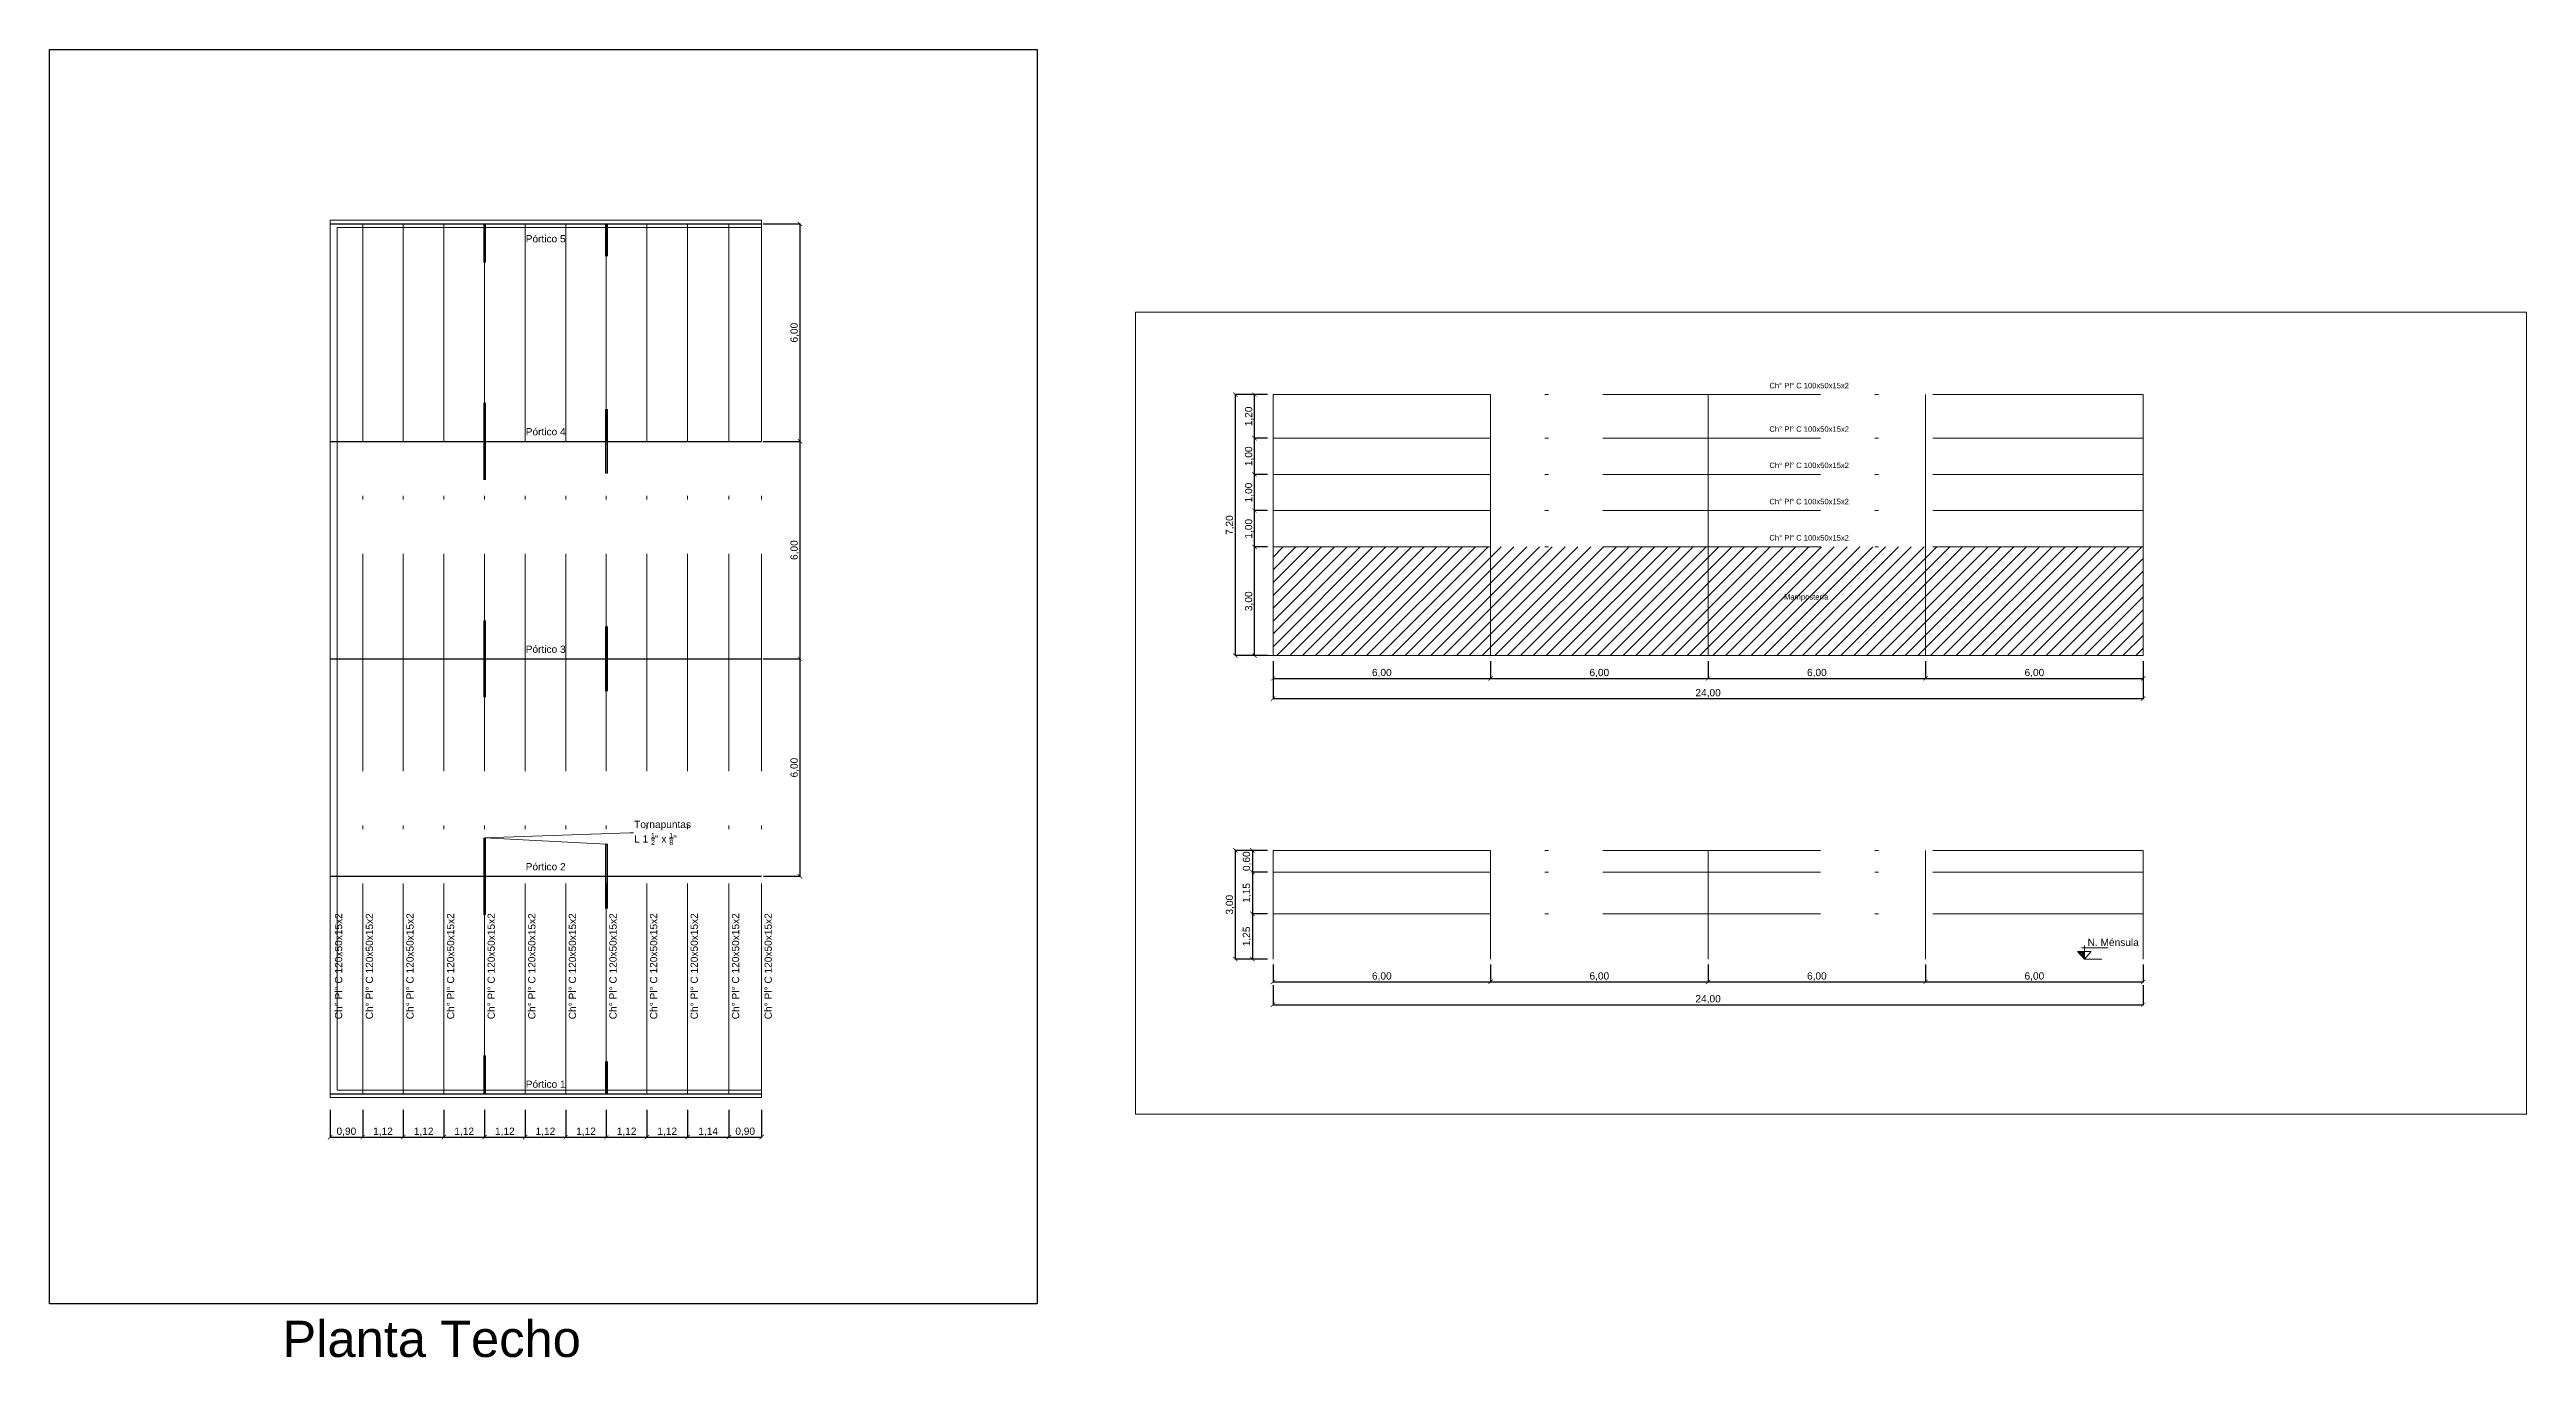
# Model space of a CAD drawing. Header units: millimetres. Extents: x 265 to 899, y -203 to 32.
# Drawn here: x 657.6 to 725.9, y -108.9 to -72.8 of the extents above; entities that cross this region are included whole.
import ezdxf
from ezdxf import colors
from ezdxf.entities.mleader import LeaderData, LeaderLine
from ezdxf.math import Vec2, Vec3

# ---------------------------------------------------------------- set-up
doc = ezdxf.new("R2010")
doc.units = ezdxf.units.MM
doc.header["$LTSCALE"] = 0.1
doc.header["$MEASUREMENT"] = 0
doc.header["$PDMODE"] = 3
doc.header["$PDSIZE"] = 0.1
doc.linetypes.add('ACAD_ISO10W100', pattern=[18, 12, -3, 0, -3])
doc.linetypes.add('CONTINUA', pattern=[200, 100, 100])
doc.layers.get('DEFPOINTS').update_dxf_attribs({"color": 1})
for name, color, linetype, lineweight in [('00_ARQ_VISTA ATRAS', 5, 'CONTINUA', 20), ('00_EST_CERCHA', 5, 'ACAD_ISO10W100', 30), ('00_EST_Correa', 3, 'ACAD_ISO10W100', 20), ('00_EST_Cotas', 6, 'Continuous', 9), ('00_EST_MAMPOSTERIA', 7, 'Continuous', 20), ('00_EST_Piso', 7, 'Continuous', 20), ('00_EST_TEXTO', 6, 'Continuous', 9)]:
    doc.layers.add(name, color=color, linetype=linetype, lineweight=lineweight)
doc.layers.add('00_EST_NoImprimir', color=1, linetype='Continuous', plot=False)
doc.layers.add('00_EST_TORNAPUNTAS', color=7, linetype='Continuous', lineweight=30, true_color=0xf70828)
doc.styles.add('1 en 100', font='romans.shx', dxfattribs={"height": 0.17})
doc.styles.add('ARIAL', font='arial.ttf', dxfattribs={"height": 0.15})
doc.styles.add('Arial1_50', font='arial.ttf', dxfattribs={"height": 0.05})
doc.styles.add('Arial20', font='arial.ttf', dxfattribs={"height": 0.2})
doc.dimstyles.new('Cota 1-100-Andres', dxfattribs={"dimtxt": 0.2, "dimasz": 0.12, "dimexe": 0.012, "dimexo": 0.15, "dimgap": 0.025, "dimtad": 1, "dimzin": 0, "dimtxsty": 'Arial20', "dimblk1": 'ARCHTICK', "dimblk2": 'ARCHTICK', "dimsah": 1, "dimcen": 0.09, "dimclrd": 256, "dimclre": 256, "dimclrt": 256, "dimazin": 0, "dimtfac": 1, "dimtofl": 0, "dimtmove": 0, "dimatfit": 3, "dimldrblk": 'ARCHTICK', "dimfxl": 1, "dimtolj": 1, "dimtzin": 0, "dimarcsym": 0})

msp = doc.modelspace()

# ---------------------------------------------------------------- texts
at = {"layer": '00_EST_Cotas', "insert": (713.84, -97.329), "char_height": 0.2, "attachment_point": 1, "style": '1 en 100'}
msp.add_mtext_dynamic_manual_height_columns('{\\fArial|b0|i0|c0|p34;N. Ménsula}', width=1.64959, gutter_width=0.85, heights=[0], dxfattribs=at)
at = {"layer": '00_EST_TEXTO', "attachment_point": 1}
for s, width, gutter_width, insert, char_height, style in [('Pórtico 5', 4.79928, 0.75, (670.759, -77.918), 0.2, 'ARIAL'), ('Ch° Pl° C 100x50x15x2', 4.79928, 0.75, (705.064, -81.993), 0.15, 'ARIAL'), ('Pórtico 4', 4.79928, 0.75, (670.759, -83.242), 0.2, 'ARIAL'), ('Ch° Pl° C 100x50x15x2', 4.79928, 0.75, (705.064, -83.193), 0.15, 'ARIAL'), ('Ch° Pl° C 100x50x15x2', 4.79928, 0.75, (705.064, -84.193), 0.15, 'ARIAL'), ('Ch° Pl° C 100x50x15x2', 4.79928, 0.75, (705.064, -85.193), 0.15, 'ARIAL'), ('Ch° Pl° C 100x50x15x2', 4.79928, 0.75, (705.064, -86.193), 0.15, 'ARIAL'), ('Mampostería', 4.79928, 0.75, (705.468, -87.823), 0.15, 'ARIAL'), ('Pórtico 3', 4.79928, 0.75, (670.759, -89.242), 0.2, 'ARIAL'), ('Pórtico 2', 4.79928, 0.75, (670.759, -95.242), 0.2, 'ARIAL'), ('Pórtico 1', 4.79928, 0.75, (670.759, -101.242), 0.2, 'ARIAL'), ('Planta Techo', 15.00094, 0.25, (664.049, -107.869), 1, 'Arial1_50')]:
    msp.add_mtext_dynamic_manual_height_columns(s, width=width, gutter_width=gutter_width, heights=[0], dxfattribs=dict(at, insert=insert, char_height=char_height, style=style))
at = {"layer": '00_EST_TEXTO', "char_height": 0.2, "attachment_point": 1, "rotation": 90, "style": 'ARIAL'}
for insert in [(665.497, -99.552), (666.347, -99.552), (667.467, -99.552), (668.587, -99.552), (669.707, -99.552), (670.827, -99.552), (671.947, -99.552), (673.067, -99.552), (674.187, -99.552), (675.307, -99.552), (676.447, -99.552), (677.347, -99.552)]:
    msp.add_mtext_dynamic_manual_height_columns('Ch° Pl° C 120x50x15x2', width=4.79928, gutter_width=0.75, heights=[0], dxfattribs=dict(at, insert=insert))

# ---------------------------------------------------------------- blocks, each defined once
blk = doc.blocks.new('_ARCHTICK')
at = {"color": 0, "linetype": 'ByBlock', "const_width": 0.15}
blk.add_lwpolyline([(-0.5, -0.5), (0.5, 0.5)], dxfattribs=at)
blk = doc.blocks.new('*D82')
at = {"layer": '00_EST_Cotas', "lineweight": -2, "transparency": 16777216}
for p, q in [((677.313, -89.608), (678.337, -89.608)), ((678.325, -95.608), (678.325, -89.608)), ((677.319, -95.608), (678.337, -95.608))]:
    blk.add_line(p, q, dxfattribs=at)
at = {"layer": 'DEFPOINTS', "color": 0, "transparency": 16777216}
for p in [(677.163, -89.608), (678.325, -89.608), (677.169, -95.608)]:
    blk.add_point(p, dxfattribs=at)
at = {"layer": '00_EST_Cotas', "lineweight": -2, "transparency": 16777216, "xscale": 0.12, "yscale": 0.12, "zscale": 0.12}
for p, rotation in [((678.325, -89.608), 90), ((678.325, -95.608), 270)]:
    blk.add_blockref('_ARCHTICK', p, dxfattribs=dict(at, rotation=rotation))
at = {"layer": '00_EST_Cotas', "transparency": 16777216, "insert": (678.18, -92.608), "char_height": 0.2, "attachment_point": 5, "rotation": 90, "style": 'Arial20'}
blk.add_mtext('\\A1;6,00', dxfattribs=at)
blk = doc.blocks.new('*D83')
at = {"layer": '00_EST_Cotas', "lineweight": -2, "transparency": 16777216}
for p, q in [((677.313, -83.608), (678.337, -83.608)), ((678.325, -89.608), (678.325, -83.608)), ((677.313, -89.608), (678.337, -89.608))]:
    blk.add_line(p, q, dxfattribs=at)
at = {"layer": 'DEFPOINTS', "color": 0, "transparency": 16777216}
for p in [(677.163, -83.608), (678.325, -83.608), (677.163, -89.608)]:
    blk.add_point(p, dxfattribs=at)
at = {"layer": '00_EST_Cotas', "lineweight": -2, "transparency": 16777216, "xscale": 0.12, "yscale": 0.12, "zscale": 0.12}
for p, rotation in [((678.325, -83.608), 90), ((678.325, -89.608), 270)]:
    blk.add_blockref('_ARCHTICK', p, dxfattribs=dict(at, rotation=rotation))
at = {"layer": '00_EST_Cotas', "transparency": 16777216, "insert": (678.18, -86.608), "char_height": 0.2, "attachment_point": 5, "rotation": 90, "style": 'Arial20'}
blk.add_mtext('\\A1;6,00', dxfattribs=at)
blk = doc.blocks.new('*D84')
at = {"layer": '00_EST_Cotas', "lineweight": -2, "transparency": 16777216}
for p, q in [((677.313, -77.608), (678.337, -77.608)), ((678.325, -83.608), (678.325, -77.608)), ((677.313, -83.608), (678.337, -83.608))]:
    blk.add_line(p, q, dxfattribs=at)
at = {"layer": 'DEFPOINTS', "color": 0, "transparency": 16777216}
for p in [(677.163, -77.608), (678.325, -77.608), (677.163, -83.608)]:
    blk.add_point(p, dxfattribs=at)
at = {"layer": '00_EST_Cotas', "lineweight": -2, "transparency": 16777216, "xscale": 0.12, "yscale": 0.12, "zscale": 0.12}
for p, rotation in [((678.325, -77.608), 90), ((678.325, -83.608), 270)]:
    blk.add_blockref('_ARCHTICK', p, dxfattribs=dict(at, rotation=rotation))
at = {"layer": '00_EST_Cotas', "transparency": 16777216, "insert": (678.18, -80.608), "char_height": 0.2, "attachment_point": 5, "rotation": 90, "style": 'Arial20'}
blk.add_mtext('\\A1;6,00', dxfattribs=at)
blk = doc.blocks.new('*D86')
at = {"layer": '00_EST_Cotas', "lineweight": -2, "transparency": 16777216}
for p, q in [((677.313, -89.608), (678.337, -89.608)), ((678.325, -95.608), (678.325, -89.608)), ((677.319, -95.608), (678.337, -95.608))]:
    blk.add_line(p, q, dxfattribs=at)
at = {"layer": 'DEFPOINTS', "color": 0, "transparency": 16777216}
for p in [(677.163, -89.608), (678.325, -89.608), (677.169, -95.608)]:
    blk.add_point(p, dxfattribs=at)
at = {"layer": '00_EST_Cotas', "lineweight": -2, "transparency": 16777216, "xscale": 0.12, "yscale": 0.12, "zscale": 0.12}
for p, rotation in [((678.325, -89.608), 90), ((678.325, -95.608), 270)]:
    blk.add_blockref('_ARCHTICK', p, dxfattribs=dict(at, rotation=rotation))
at = {"layer": '00_EST_Cotas', "transparency": 16777216, "insert": (678.18, -92.608), "char_height": 0.2, "attachment_point": 5, "rotation": 90, "style": 'Arial20'}
blk.add_mtext('\\A1;6,00', dxfattribs=at)
blk = doc.blocks.new('*D87')
at = {"layer": '00_EST_Cotas', "lineweight": -2, "transparency": 16777216}
for p, q in [((677.313, -83.608), (678.337, -83.608)), ((678.325, -89.608), (678.325, -83.608)), ((677.313, -89.608), (678.337, -89.608))]:
    blk.add_line(p, q, dxfattribs=at)
at = {"layer": 'DEFPOINTS', "color": 0, "transparency": 16777216}
for p in [(677.163, -83.608), (678.325, -83.608), (677.163, -89.608)]:
    blk.add_point(p, dxfattribs=at)
at = {"layer": '00_EST_Cotas', "lineweight": -2, "transparency": 16777216, "xscale": 0.12, "yscale": 0.12, "zscale": 0.12}
for p, rotation in [((678.325, -83.608), 90), ((678.325, -89.608), 270)]:
    blk.add_blockref('_ARCHTICK', p, dxfattribs=dict(at, rotation=rotation))
at = {"layer": '00_EST_Cotas', "transparency": 16777216, "insert": (678.18, -86.608), "char_height": 0.2, "attachment_point": 5, "rotation": 90, "style": 'Arial20'}
blk.add_mtext('\\A1;6,00', dxfattribs=at)
blk = doc.blocks.new('*D88')
at = {"layer": '00_EST_Cotas', "lineweight": -2, "transparency": 16777216}
for p, q in [((677.313, -77.608), (678.337, -77.608)), ((678.325, -83.608), (678.325, -77.608)), ((677.313, -83.608), (678.337, -83.608))]:
    blk.add_line(p, q, dxfattribs=at)
at = {"layer": 'DEFPOINTS', "color": 0, "transparency": 16777216}
for p in [(677.163, -77.608), (678.325, -77.608), (677.163, -83.608)]:
    blk.add_point(p, dxfattribs=at)
at = {"layer": '00_EST_Cotas', "lineweight": -2, "transparency": 16777216, "xscale": 0.12, "yscale": 0.12, "zscale": 0.12}
for p, rotation in [((678.325, -77.608), 90), ((678.325, -83.608), 270)]:
    blk.add_blockref('_ARCHTICK', p, dxfattribs=dict(at, rotation=rotation))
at = {"layer": '00_EST_Cotas', "transparency": 16777216, "insert": (678.18, -80.608), "char_height": 0.2, "attachment_point": 5, "rotation": 90, "style": 'Arial20'}
blk.add_mtext('\\A1;6,00', dxfattribs=at)
blk = doc.blocks.new('*D159')
at = {"layer": '00_EST_Cotas', "lineweight": -2, "transparency": 16777216}
for p, q in [((665.363, -102.047), (665.363, -102.816)), ((666.263, -102.047), (666.263, -102.816)), ((665.363, -102.804), (666.263, -102.804))]:
    blk.add_line(p, q, dxfattribs=at)
at = {"layer": 'DEFPOINTS', "color": 0, "transparency": 16777216}
for p in [(665.363, -101.897), (666.263, -101.897), (666.263, -102.804)]:
    blk.add_point(p, dxfattribs=at)
at = {"layer": '00_EST_Cotas', "lineweight": -2, "transparency": 16777216, "xscale": 0.12, "yscale": 0.12, "zscale": 0.12, "rotation": 180}
blk.add_blockref('_ARCHTICK', (665.363, -102.804), dxfattribs=at)
at = {"layer": '00_EST_Cotas', "lineweight": -2, "transparency": 16777216, "xscale": 0.12, "yscale": 0.12, "zscale": 0.12}
blk.add_blockref('_ARCHTICK', (666.263, -102.804), dxfattribs=at)
at = {"layer": '00_EST_Cotas', "transparency": 16777216, "insert": (665.813, -102.659), "char_height": 0.2, "attachment_point": 5, "style": 'Arial20'}
blk.add_mtext('\\A1;0,90', dxfattribs=at)
blk = doc.blocks.new('*D160')
at = {"layer": '00_EST_Cotas', "lineweight": -2, "transparency": 16777216}
for p, q in [((666.263, -102.047), (666.263, -102.816)), ((667.383, -102.047), (667.383, -102.816)), ((666.263, -102.804), (667.383, -102.804))]:
    blk.add_line(p, q, dxfattribs=at)
at = {"layer": 'DEFPOINTS', "color": 0, "transparency": 16777216}
for p in [(666.263, -101.897), (667.383, -101.897), (667.383, -102.804)]:
    blk.add_point(p, dxfattribs=at)
at = {"layer": '00_EST_Cotas', "lineweight": -2, "transparency": 16777216, "xscale": 0.12, "yscale": 0.12, "zscale": 0.12, "rotation": 180}
blk.add_blockref('_ARCHTICK', (666.263, -102.804), dxfattribs=at)
at = {"layer": '00_EST_Cotas', "lineweight": -2, "transparency": 16777216, "xscale": 0.12, "yscale": 0.12, "zscale": 0.12}
blk.add_blockref('_ARCHTICK', (667.383, -102.804), dxfattribs=at)
at = {"layer": '00_EST_Cotas', "transparency": 16777216, "insert": (666.823, -102.659), "char_height": 0.2, "attachment_point": 5, "style": 'Arial20'}
blk.add_mtext('\\A1;1,12', dxfattribs=at)
blk = doc.blocks.new('*D161')
at = {"layer": '00_EST_Cotas', "lineweight": -2, "transparency": 16777216}
for p, q in [((667.383, -102.047), (667.383, -102.816)), ((668.503, -102.047), (668.503, -102.816)), ((667.383, -102.804), (668.503, -102.804))]:
    blk.add_line(p, q, dxfattribs=at)
at = {"layer": 'DEFPOINTS', "color": 0, "transparency": 16777216}
for p in [(667.383, -101.897), (668.503, -101.897), (668.503, -102.804)]:
    blk.add_point(p, dxfattribs=at)
at = {"layer": '00_EST_Cotas', "lineweight": -2, "transparency": 16777216, "xscale": 0.12, "yscale": 0.12, "zscale": 0.12, "rotation": 180}
blk.add_blockref('_ARCHTICK', (667.383, -102.804), dxfattribs=at)
at = {"layer": '00_EST_Cotas', "lineweight": -2, "transparency": 16777216, "xscale": 0.12, "yscale": 0.12, "zscale": 0.12}
blk.add_blockref('_ARCHTICK', (668.503, -102.804), dxfattribs=at)
at = {"layer": '00_EST_Cotas', "transparency": 16777216, "insert": (667.943, -102.659), "char_height": 0.2, "attachment_point": 5, "style": 'Arial20'}
blk.add_mtext('\\A1;1,12', dxfattribs=at)
blk = doc.blocks.new('*D162')
at = {"layer": '00_EST_Cotas', "lineweight": -2, "transparency": 16777216}
for p, q in [((668.503, -102.047), (668.503, -102.816)), ((669.623, -102.047), (669.623, -102.816)), ((668.503, -102.804), (669.623, -102.804))]:
    blk.add_line(p, q, dxfattribs=at)
at = {"layer": 'DEFPOINTS', "color": 0, "transparency": 16777216}
for p in [(668.503, -101.897), (669.623, -101.897), (669.623, -102.804)]:
    blk.add_point(p, dxfattribs=at)
at = {"layer": '00_EST_Cotas', "lineweight": -2, "transparency": 16777216, "xscale": 0.12, "yscale": 0.12, "zscale": 0.12, "rotation": 180}
blk.add_blockref('_ARCHTICK', (668.503, -102.804), dxfattribs=at)
at = {"layer": '00_EST_Cotas', "lineweight": -2, "transparency": 16777216, "xscale": 0.12, "yscale": 0.12, "zscale": 0.12}
blk.add_blockref('_ARCHTICK', (669.623, -102.804), dxfattribs=at)
at = {"layer": '00_EST_Cotas', "transparency": 16777216, "insert": (669.063, -102.659), "char_height": 0.2, "attachment_point": 5, "style": 'Arial20'}
blk.add_mtext('\\A1;1,12', dxfattribs=at)
blk = doc.blocks.new('*D163')
at = {"layer": '00_EST_Cotas', "lineweight": -2, "transparency": 16777216}
for p, q in [((669.623, -102.047), (669.623, -102.816)), ((670.743, -102.047), (670.743, -102.816)), ((669.623, -102.804), (670.743, -102.804))]:
    blk.add_line(p, q, dxfattribs=at)
at = {"layer": 'DEFPOINTS', "color": 0, "transparency": 16777216}
for p in [(669.623, -101.897), (670.743, -101.897), (670.743, -102.804)]:
    blk.add_point(p, dxfattribs=at)
at = {"layer": '00_EST_Cotas', "lineweight": -2, "transparency": 16777216, "xscale": 0.12, "yscale": 0.12, "zscale": 0.12, "rotation": 180}
blk.add_blockref('_ARCHTICK', (669.623, -102.804), dxfattribs=at)
at = {"layer": '00_EST_Cotas', "lineweight": -2, "transparency": 16777216, "xscale": 0.12, "yscale": 0.12, "zscale": 0.12}
blk.add_blockref('_ARCHTICK', (670.743, -102.804), dxfattribs=at)
at = {"layer": '00_EST_Cotas', "transparency": 16777216, "insert": (670.183, -102.659), "char_height": 0.2, "attachment_point": 5, "style": 'Arial20'}
blk.add_mtext('\\A1;1,12', dxfattribs=at)
blk = doc.blocks.new('*D164')
at = {"layer": '00_EST_Cotas', "lineweight": -2, "transparency": 16777216}
for p, q in [((670.743, -102.047), (670.743, -102.816)), ((671.863, -102.047), (671.863, -102.816)), ((670.743, -102.804), (671.863, -102.804))]:
    blk.add_line(p, q, dxfattribs=at)
at = {"layer": 'DEFPOINTS', "color": 0, "transparency": 16777216}
for p in [(670.743, -101.897), (671.863, -101.897), (671.863, -102.804)]:
    blk.add_point(p, dxfattribs=at)
at = {"layer": '00_EST_Cotas', "lineweight": -2, "transparency": 16777216, "xscale": 0.12, "yscale": 0.12, "zscale": 0.12, "rotation": 180}
blk.add_blockref('_ARCHTICK', (670.743, -102.804), dxfattribs=at)
at = {"layer": '00_EST_Cotas', "lineweight": -2, "transparency": 16777216, "xscale": 0.12, "yscale": 0.12, "zscale": 0.12}
blk.add_blockref('_ARCHTICK', (671.863, -102.804), dxfattribs=at)
at = {"layer": '00_EST_Cotas', "transparency": 16777216, "insert": (671.303, -102.659), "char_height": 0.2, "attachment_point": 5, "style": 'Arial20'}
blk.add_mtext('\\A1;1,12', dxfattribs=at)
blk = doc.blocks.new('*D165')
at = {"layer": '00_EST_Cotas', "lineweight": -2, "transparency": 16777216}
for p, q in [((671.863, -102.047), (671.863, -102.816)), ((672.983, -102.047), (672.983, -102.816)), ((671.863, -102.804), (672.983, -102.804))]:
    blk.add_line(p, q, dxfattribs=at)
at = {"layer": 'DEFPOINTS', "color": 0, "transparency": 16777216}
for p in [(671.863, -101.897), (672.983, -101.897), (672.983, -102.804)]:
    blk.add_point(p, dxfattribs=at)
at = {"layer": '00_EST_Cotas', "lineweight": -2, "transparency": 16777216, "xscale": 0.12, "yscale": 0.12, "zscale": 0.12, "rotation": 180}
blk.add_blockref('_ARCHTICK', (671.863, -102.804), dxfattribs=at)
at = {"layer": '00_EST_Cotas', "lineweight": -2, "transparency": 16777216, "xscale": 0.12, "yscale": 0.12, "zscale": 0.12}
blk.add_blockref('_ARCHTICK', (672.983, -102.804), dxfattribs=at)
at = {"layer": '00_EST_Cotas', "transparency": 16777216, "insert": (672.423, -102.659), "char_height": 0.2, "attachment_point": 5, "style": 'Arial20'}
blk.add_mtext('\\A1;1,12', dxfattribs=at)
blk = doc.blocks.new('*D166')
at = {"layer": '00_EST_Cotas', "lineweight": -2, "transparency": 16777216}
for p, q in [((672.983, -102.047), (672.983, -102.816)), ((674.103, -102.047), (674.103, -102.816)), ((672.983, -102.804), (674.103, -102.804))]:
    blk.add_line(p, q, dxfattribs=at)
at = {"layer": 'DEFPOINTS', "color": 0, "transparency": 16777216}
for p in [(672.983, -101.897), (674.103, -101.897), (674.103, -102.804)]:
    blk.add_point(p, dxfattribs=at)
at = {"layer": '00_EST_Cotas', "lineweight": -2, "transparency": 16777216, "xscale": 0.12, "yscale": 0.12, "zscale": 0.12, "rotation": 180}
blk.add_blockref('_ARCHTICK', (672.983, -102.804), dxfattribs=at)
at = {"layer": '00_EST_Cotas', "lineweight": -2, "transparency": 16777216, "xscale": 0.12, "yscale": 0.12, "zscale": 0.12}
blk.add_blockref('_ARCHTICK', (674.103, -102.804), dxfattribs=at)
at = {"layer": '00_EST_Cotas', "transparency": 16777216, "insert": (673.543, -102.659), "char_height": 0.2, "attachment_point": 5, "style": 'Arial20'}
blk.add_mtext('\\A1;1,12', dxfattribs=at)
blk = doc.blocks.new('*D167')
at = {"layer": '00_EST_Cotas', "lineweight": -2, "transparency": 16777216}
for p, q in [((674.103, -102.047), (674.103, -102.816)), ((675.223, -102.047), (675.223, -102.816)), ((674.103, -102.804), (675.223, -102.804))]:
    blk.add_line(p, q, dxfattribs=at)
at = {"layer": 'DEFPOINTS', "color": 0, "transparency": 16777216}
for p in [(674.103, -101.897), (675.223, -101.897), (675.223, -102.804)]:
    blk.add_point(p, dxfattribs=at)
at = {"layer": '00_EST_Cotas', "lineweight": -2, "transparency": 16777216, "xscale": 0.12, "yscale": 0.12, "zscale": 0.12, "rotation": 180}
blk.add_blockref('_ARCHTICK', (674.103, -102.804), dxfattribs=at)
at = {"layer": '00_EST_Cotas', "lineweight": -2, "transparency": 16777216, "xscale": 0.12, "yscale": 0.12, "zscale": 0.12}
blk.add_blockref('_ARCHTICK', (675.223, -102.804), dxfattribs=at)
at = {"layer": '00_EST_Cotas', "transparency": 16777216, "insert": (674.663, -102.659), "char_height": 0.2, "attachment_point": 5, "style": 'Arial20'}
blk.add_mtext('\\A1;1,12', dxfattribs=at)
blk = doc.blocks.new('*D168')
at = {"layer": '00_EST_Cotas', "lineweight": -2, "transparency": 16777216}
for p, q in [((675.223, -102.047), (675.223, -102.816)), ((676.363, -102.047), (676.363, -102.816)), ((675.223, -102.804), (676.363, -102.804))]:
    blk.add_line(p, q, dxfattribs=at)
at = {"layer": 'DEFPOINTS', "color": 0, "transparency": 16777216}
for p in [(675.223, -101.897), (676.363, -101.897), (676.363, -102.804)]:
    blk.add_point(p, dxfattribs=at)
at = {"layer": '00_EST_Cotas', "lineweight": -2, "transparency": 16777216, "xscale": 0.12, "yscale": 0.12, "zscale": 0.12, "rotation": 180}
blk.add_blockref('_ARCHTICK', (675.223, -102.804), dxfattribs=at)
at = {"layer": '00_EST_Cotas', "lineweight": -2, "transparency": 16777216, "xscale": 0.12, "yscale": 0.12, "zscale": 0.12}
blk.add_blockref('_ARCHTICK', (676.363, -102.804), dxfattribs=at)
at = {"layer": '00_EST_Cotas', "transparency": 16777216, "insert": (675.793, -102.659), "char_height": 0.2, "attachment_point": 5, "style": 'Arial20'}
blk.add_mtext('\\A1;1,14', dxfattribs=at)
blk = doc.blocks.new('*D169')
at = {"layer": '00_EST_Cotas', "lineweight": -2, "transparency": 16777216}
for p, q in [((676.363, -102.047), (676.363, -102.816)), ((677.263, -102.047), (677.263, -102.816)), ((676.363, -102.804), (677.263, -102.804))]:
    blk.add_line(p, q, dxfattribs=at)
at = {"layer": 'DEFPOINTS', "color": 0, "transparency": 16777216}
for p in [(676.363, -101.897), (677.263, -101.897), (677.263, -102.804)]:
    blk.add_point(p, dxfattribs=at)
at = {"layer": '00_EST_Cotas', "lineweight": -2, "transparency": 16777216, "xscale": 0.12, "yscale": 0.12, "zscale": 0.12, "rotation": 180}
blk.add_blockref('_ARCHTICK', (676.363, -102.804), dxfattribs=at)
at = {"layer": '00_EST_Cotas', "lineweight": -2, "transparency": 16777216, "xscale": 0.12, "yscale": 0.12, "zscale": 0.12}
blk.add_blockref('_ARCHTICK', (677.263, -102.804), dxfattribs=at)
at = {"layer": '00_EST_Cotas', "transparency": 16777216, "insert": (676.813, -102.659), "char_height": 0.2, "attachment_point": 5, "style": 'Arial20'}
blk.add_mtext('\\A1;0,90', dxfattribs=at)
blk = doc.blocks.new('*D261')
at = {"layer": '00_EST_Cotas', "lineweight": -2, "transparency": 16777216}
for p, q in [((691.223, -86.519), (690.85, -86.519)), ((690.862, -89.519), (690.862, -86.519)), ((691.073, -89.519), (690.85, -89.519))]:
    blk.add_line(p, q, dxfattribs=at)
at = {"layer": 'DEFPOINTS', "color": 0, "transparency": 16777216}
for p in [(690.862, -86.519), (691.373, -86.519), (691.223, -89.519)]:
    blk.add_point(p, dxfattribs=at)
at = {"layer": '00_EST_Cotas', "lineweight": -2, "transparency": 16777216, "xscale": 0.12, "yscale": 0.12, "zscale": 0.12}
for p, rotation in [((690.862, -86.519), 90), ((690.862, -89.519), 270)]:
    blk.add_blockref('_ARCHTICK', p, dxfattribs=dict(at, rotation=rotation))
at = {"layer": '00_EST_Cotas', "transparency": 16777216, "insert": (690.717, -88.019), "char_height": 0.2, "attachment_point": 5, "rotation": 90, "style": 'Arial20'}
blk.add_mtext('\\A1;3,00', dxfattribs=at)
blk = doc.blocks.new('*D262')
at = {"layer": '00_EST_Cotas', "lineweight": -2, "transparency": 16777216}
for p, q in [((691.223, -85.519), (690.85, -85.519)), ((690.862, -86.519), (690.862, -85.519)), ((691.223, -86.519), (690.85, -86.519))]:
    blk.add_line(p, q, dxfattribs=at)
at = {"layer": 'DEFPOINTS', "color": 0, "transparency": 16777216}
for p in [(690.862, -85.519), (691.373, -85.519), (691.373, -86.519)]:
    blk.add_point(p, dxfattribs=at)
at = {"layer": '00_EST_Cotas', "lineweight": -2, "transparency": 16777216, "xscale": 0.12, "yscale": 0.12, "zscale": 0.12}
for p, rotation in [((690.862, -85.519), 90), ((690.862, -86.519), 270)]:
    blk.add_blockref('_ARCHTICK', p, dxfattribs=dict(at, rotation=rotation))
at = {"layer": '00_EST_Cotas', "transparency": 16777216, "insert": (690.717, -86.019), "char_height": 0.2, "attachment_point": 5, "rotation": 90, "style": 'Arial20'}
blk.add_mtext('\\A1;1,00', dxfattribs=at)
blk = doc.blocks.new('*D263')
at = {"layer": '00_EST_Cotas', "lineweight": -2, "transparency": 16777216}
for p, q in [((691.223, -84.519), (690.85, -84.519)), ((690.862, -85.519), (690.862, -84.519)), ((691.223, -85.519), (690.85, -85.519))]:
    blk.add_line(p, q, dxfattribs=at)
at = {"layer": 'DEFPOINTS', "color": 0, "transparency": 16777216}
for p in [(690.862, -84.519), (691.373, -84.519), (691.373, -85.519)]:
    blk.add_point(p, dxfattribs=at)
at = {"layer": '00_EST_Cotas', "lineweight": -2, "transparency": 16777216, "xscale": 0.12, "yscale": 0.12, "zscale": 0.12}
for p, rotation in [((690.862, -84.519), 90), ((690.862, -85.519), 270)]:
    blk.add_blockref('_ARCHTICK', p, dxfattribs=dict(at, rotation=rotation))
at = {"layer": '00_EST_Cotas', "transparency": 16777216, "insert": (690.717, -85.019), "char_height": 0.2, "attachment_point": 5, "rotation": 90, "style": 'Arial20'}
blk.add_mtext('\\A1;1,00', dxfattribs=at)
blk = doc.blocks.new('*D264')
at = {"layer": '00_EST_Cotas', "lineweight": -2, "transparency": 16777216}
for p, q in [((691.223, -83.519), (690.85, -83.519)), ((690.862, -84.519), (690.862, -83.519)), ((691.223, -84.519), (690.85, -84.519))]:
    blk.add_line(p, q, dxfattribs=at)
at = {"layer": 'DEFPOINTS', "color": 0, "transparency": 16777216}
for p in [(690.862, -83.519), (691.373, -83.519), (691.373, -84.519)]:
    blk.add_point(p, dxfattribs=at)
at = {"layer": '00_EST_Cotas', "lineweight": -2, "transparency": 16777216, "xscale": 0.12, "yscale": 0.12, "zscale": 0.12}
for p, rotation in [((690.862, -83.519), 90), ((690.862, -84.519), 270)]:
    blk.add_blockref('_ARCHTICK', p, dxfattribs=dict(at, rotation=rotation))
at = {"layer": '00_EST_Cotas', "transparency": 16777216, "insert": (690.717, -84.019), "char_height": 0.2, "attachment_point": 5, "rotation": 90, "style": 'Arial20'}
blk.add_mtext('\\A1;1,00', dxfattribs=at)
blk = doc.blocks.new('*D265')
at = {"layer": '00_EST_Cotas', "lineweight": -2, "transparency": 16777216}
for p, q in [((691.223, -82.319), (690.85, -82.319)), ((690.862, -83.519), (690.862, -82.319)), ((691.223, -83.519), (690.85, -83.519))]:
    blk.add_line(p, q, dxfattribs=at)
at = {"layer": 'DEFPOINTS', "color": 0, "transparency": 16777216}
for p in [(690.862, -82.319), (691.373, -82.319), (691.373, -83.519)]:
    blk.add_point(p, dxfattribs=at)
at = {"layer": '00_EST_Cotas', "lineweight": -2, "transparency": 16777216, "xscale": 0.12, "yscale": 0.12, "zscale": 0.12}
for p, rotation in [((690.862, -82.319), 90), ((690.862, -83.519), 270)]:
    blk.add_blockref('_ARCHTICK', p, dxfattribs=dict(at, rotation=rotation))
at = {"layer": '00_EST_Cotas', "transparency": 16777216, "insert": (690.717, -82.919), "char_height": 0.2, "attachment_point": 5, "rotation": 90, "style": 'Arial20'}
blk.add_mtext('\\A1;1,20', dxfattribs=at)
blk = doc.blocks.new('*D266')
at = {"layer": '00_EST_Cotas', "lineweight": -2, "transparency": 16777216}
for p, q in [((691.223, -82.319), (690.321, -82.319)), ((690.333, -89.519), (690.333, -82.319)), ((691.223, -89.519), (690.321, -89.519))]:
    blk.add_line(p, q, dxfattribs=at)
at = {"layer": 'DEFPOINTS', "color": 0, "transparency": 16777216}
for p in [(690.333, -82.319), (691.373, -82.319), (691.373, -89.519)]:
    blk.add_point(p, dxfattribs=at)
at = {"layer": '00_EST_Cotas', "lineweight": -2, "transparency": 16777216, "xscale": 0.12, "yscale": 0.12, "zscale": 0.12}
for p, rotation in [((690.333, -82.319), 90), ((690.333, -89.519), 270)]:
    blk.add_blockref('_ARCHTICK', p, dxfattribs=dict(at, rotation=rotation))
at = {"layer": '00_EST_Cotas', "transparency": 16777216, "insert": (690.188, -85.919), "char_height": 0.2, "attachment_point": 5, "rotation": 90, "style": 'Arial20'}
blk.add_mtext('\\A1;7,20', dxfattribs=at)
blk = doc.blocks.new('*D267')
at = {"layer": '00_EST_Cotas', "lineweight": -2, "transparency": 16777216}
for p, q in [((691.373, -89.669), (691.373, -90.16)), ((691.373, -90.148), (697.373, -90.148)), ((697.373, -89.669), (697.373, -90.16))]:
    blk.add_line(p, q, dxfattribs=at)
at = {"layer": 'DEFPOINTS', "color": 0, "transparency": 16777216}
for p in [(691.373, -89.519), (697.373, -89.519), (697.373, -90.148)]:
    blk.add_point(p, dxfattribs=at)
at = {"layer": '00_EST_Cotas', "lineweight": -2, "transparency": 16777216, "xscale": 0.12, "yscale": 0.12, "zscale": 0.12, "rotation": 180}
blk.add_blockref('_ARCHTICK', (691.373, -90.148), dxfattribs=at)
at = {"layer": '00_EST_Cotas', "lineweight": -2, "transparency": 16777216, "xscale": 0.12, "yscale": 0.12, "zscale": 0.12}
blk.add_blockref('_ARCHTICK', (697.373, -90.148), dxfattribs=at)
at = {"layer": '00_EST_Cotas', "transparency": 16777216, "insert": (694.373, -90.003), "char_height": 0.2, "attachment_point": 5, "style": 'Arial20'}
blk.add_mtext('\\A1;6,00', dxfattribs=at)
blk = doc.blocks.new('*D268')
at = {"layer": '00_EST_Cotas', "lineweight": -2, "transparency": 16777216}
for p, q in [((697.373, -89.669), (697.373, -90.16)), ((697.373, -90.148), (703.373, -90.148)), ((703.373, -89.669), (703.373, -90.16))]:
    blk.add_line(p, q, dxfattribs=at)
at = {"layer": 'DEFPOINTS', "color": 0, "transparency": 16777216}
for p in [(697.373, -89.519), (703.373, -89.519), (703.373, -90.148)]:
    blk.add_point(p, dxfattribs=at)
at = {"layer": '00_EST_Cotas', "lineweight": -2, "transparency": 16777216, "xscale": 0.12, "yscale": 0.12, "zscale": 0.12, "rotation": 180}
blk.add_blockref('_ARCHTICK', (697.373, -90.148), dxfattribs=at)
at = {"layer": '00_EST_Cotas', "lineweight": -2, "transparency": 16777216, "xscale": 0.12, "yscale": 0.12, "zscale": 0.12}
blk.add_blockref('_ARCHTICK', (703.373, -90.148), dxfattribs=at)
at = {"layer": '00_EST_Cotas', "transparency": 16777216, "insert": (700.373, -90.003), "char_height": 0.2, "attachment_point": 5, "style": 'Arial20'}
blk.add_mtext('\\A1;6,00', dxfattribs=at)
blk = doc.blocks.new('*D269')
at = {"layer": '00_EST_Cotas', "lineweight": -2, "transparency": 16777216}
for p, q in [((703.373, -89.669), (703.373, -90.16)), ((703.373, -90.148), (709.373, -90.148)), ((709.373, -89.669), (709.373, -90.16))]:
    blk.add_line(p, q, dxfattribs=at)
at = {"layer": 'DEFPOINTS', "color": 0, "transparency": 16777216}
for p in [(703.373, -89.519), (709.373, -89.519), (709.373, -90.148)]:
    blk.add_point(p, dxfattribs=at)
at = {"layer": '00_EST_Cotas', "lineweight": -2, "transparency": 16777216, "xscale": 0.12, "yscale": 0.12, "zscale": 0.12, "rotation": 180}
blk.add_blockref('_ARCHTICK', (703.373, -90.148), dxfattribs=at)
at = {"layer": '00_EST_Cotas', "lineweight": -2, "transparency": 16777216, "xscale": 0.12, "yscale": 0.12, "zscale": 0.12}
blk.add_blockref('_ARCHTICK', (709.373, -90.148), dxfattribs=at)
at = {"layer": '00_EST_Cotas', "transparency": 16777216, "insert": (706.373, -90.003), "char_height": 0.2, "attachment_point": 5, "style": 'Arial20'}
blk.add_mtext('\\A1;6,00', dxfattribs=at)
blk = doc.blocks.new('*D270')
at = {"layer": '00_EST_Cotas', "lineweight": -2, "transparency": 16777216}
for p, q in [((709.373, -89.669), (709.373, -90.16)), ((709.373, -90.148), (715.373, -90.148)), ((715.373, -89.669), (715.373, -90.16))]:
    blk.add_line(p, q, dxfattribs=at)
at = {"layer": 'DEFPOINTS', "color": 0, "transparency": 16777216}
for p in [(709.373, -89.519), (715.373, -89.519), (715.373, -90.148)]:
    blk.add_point(p, dxfattribs=at)
at = {"layer": '00_EST_Cotas', "lineweight": -2, "transparency": 16777216, "xscale": 0.12, "yscale": 0.12, "zscale": 0.12, "rotation": 180}
blk.add_blockref('_ARCHTICK', (709.373, -90.148), dxfattribs=at)
at = {"layer": '00_EST_Cotas', "lineweight": -2, "transparency": 16777216, "xscale": 0.12, "yscale": 0.12, "zscale": 0.12}
blk.add_blockref('_ARCHTICK', (715.373, -90.148), dxfattribs=at)
at = {"layer": '00_EST_Cotas', "transparency": 16777216, "insert": (712.373, -90.003), "char_height": 0.2, "attachment_point": 5, "style": 'Arial20'}
blk.add_mtext('\\A1;6,00', dxfattribs=at)
blk = doc.blocks.new('*D277')
at = {"layer": '00_EST_Cotas', "lineweight": -2, "transparency": 16777216}
for p, q in [((691.223, -94.891), (690.79, -94.891)), ((690.802, -94.891), (690.802, -95.491)), ((691.223, -95.491), (690.79, -95.491))]:
    blk.add_line(p, q, dxfattribs=at)
at = {"layer": 'DEFPOINTS', "color": 0, "transparency": 16777216}
for p in [(691.373, -94.891), (690.802, -95.491), (691.373, -95.491)]:
    blk.add_point(p, dxfattribs=at)
at = {"layer": '00_EST_Cotas', "lineweight": -2, "transparency": 16777216, "xscale": 0.12, "yscale": 0.12, "zscale": 0.12}
for p, rotation in [((690.802, -94.891), 90), ((690.802, -95.491), 270)]:
    blk.add_blockref('_ARCHTICK', p, dxfattribs=dict(at, rotation=rotation))
at = {"layer": '00_EST_Cotas', "transparency": 16777216, "insert": (690.657, -95.191), "char_height": 0.2, "attachment_point": 5, "rotation": 90, "style": 'Arial20'}
blk.add_mtext('\\A1;0,60', dxfattribs=at)
blk = doc.blocks.new('*D278')
at = {"layer": '00_EST_Cotas', "lineweight": -2, "transparency": 16777216}
for p, q in [((691.223, -95.491), (690.79, -95.491)), ((690.802, -95.491), (690.802, -96.641)), ((691.223, -96.641), (690.79, -96.641))]:
    blk.add_line(p, q, dxfattribs=at)
at = {"layer": 'DEFPOINTS', "color": 0, "transparency": 16777216}
for p in [(691.373, -95.491), (690.802, -96.641), (691.373, -96.641)]:
    blk.add_point(p, dxfattribs=at)
at = {"layer": '00_EST_Cotas', "lineweight": -2, "transparency": 16777216, "xscale": 0.12, "yscale": 0.12, "zscale": 0.12}
for p, rotation in [((690.802, -95.491), 90), ((690.802, -96.641), 270)]:
    blk.add_blockref('_ARCHTICK', p, dxfattribs=dict(at, rotation=rotation))
at = {"layer": '00_EST_Cotas', "transparency": 16777216, "insert": (690.657, -96.066), "char_height": 0.2, "attachment_point": 5, "rotation": 90, "style": 'Arial20'}
blk.add_mtext('\\A1;1,15', dxfattribs=at)
blk = doc.blocks.new('*D279')
at = {"layer": '00_EST_Cotas', "lineweight": -2, "transparency": 16777216}
for p, q in [((691.223, -96.641), (690.79, -96.641)), ((690.802, -96.641), (690.802, -97.891)), ((691.223, -97.891), (690.79, -97.891))]:
    blk.add_line(p, q, dxfattribs=at)
at = {"layer": 'DEFPOINTS', "color": 0, "transparency": 16777216}
for p in [(691.373, -96.641), (690.802, -97.891), (691.373, -97.891)]:
    blk.add_point(p, dxfattribs=at)
at = {"layer": '00_EST_Cotas', "lineweight": -2, "transparency": 16777216, "xscale": 0.12, "yscale": 0.12, "zscale": 0.12}
for p, rotation in [((690.802, -96.641), 90), ((690.802, -97.891), 270)]:
    blk.add_blockref('_ARCHTICK', p, dxfattribs=dict(at, rotation=rotation))
at = {"layer": '00_EST_Cotas', "transparency": 16777216, "insert": (690.657, -97.266), "char_height": 0.2, "attachment_point": 5, "rotation": 90, "style": 'Arial20'}
blk.add_mtext('\\A1;1,25', dxfattribs=at)
blk = doc.blocks.new('*D280')
at = {"layer": '00_EST_Cotas', "lineweight": -2, "transparency": 16777216}
for p, q in [((691.223, -94.891), (690.321, -94.891)), ((690.333, -97.891), (690.333, -94.891)), ((691.223, -97.891), (690.321, -97.891))]:
    blk.add_line(p, q, dxfattribs=at)
at = {"layer": 'DEFPOINTS', "color": 0, "transparency": 16777216}
for p in [(690.333, -94.891), (691.373, -94.891), (691.373, -97.891)]:
    blk.add_point(p, dxfattribs=at)
at = {"layer": '00_EST_Cotas', "lineweight": -2, "transparency": 16777216, "xscale": 0.12, "yscale": 0.12, "zscale": 0.12}
for p, rotation in [((690.333, -94.891), 90), ((690.333, -97.891), 270)]:
    blk.add_blockref('_ARCHTICK', p, dxfattribs=dict(at, rotation=rotation))
at = {"layer": '00_EST_Cotas', "transparency": 16777216, "insert": (690.188, -96.391), "char_height": 0.2, "attachment_point": 5, "rotation": 90, "style": 'Arial20'}
blk.add_mtext('\\A1;3,00', dxfattribs=at)
blk = doc.blocks.new('*D281')
at = {"layer": '00_EST_Cotas', "lineweight": -2, "transparency": 16777216}
for p, q in [((691.373, -98.041), (691.373, -98.532)), ((697.373, -98.041), (697.373, -98.532)), ((691.373, -98.52), (697.373, -98.52))]:
    blk.add_line(p, q, dxfattribs=at)
at = {"layer": 'DEFPOINTS', "color": 0, "transparency": 16777216}
for p in [(691.373, -97.891), (697.373, -97.891), (697.373, -98.52)]:
    blk.add_point(p, dxfattribs=at)
at = {"layer": '00_EST_Cotas', "lineweight": -2, "transparency": 16777216, "xscale": 0.12, "yscale": 0.12, "zscale": 0.12, "rotation": 180}
blk.add_blockref('_ARCHTICK', (691.373, -98.52), dxfattribs=at)
at = {"layer": '00_EST_Cotas', "lineweight": -2, "transparency": 16777216, "xscale": 0.12, "yscale": 0.12, "zscale": 0.12}
blk.add_blockref('_ARCHTICK', (697.373, -98.52), dxfattribs=at)
at = {"layer": '00_EST_Cotas', "transparency": 16777216, "insert": (694.373, -98.375), "char_height": 0.2, "attachment_point": 5, "style": 'Arial20'}
blk.add_mtext('\\A1;6,00', dxfattribs=at)
blk = doc.blocks.new('*D282')
at = {"layer": '00_EST_Cotas', "lineweight": -2, "transparency": 16777216}
for p, q in [((697.373, -98.041), (697.373, -98.532)), ((703.373, -98.041), (703.373, -98.532)), ((697.373, -98.52), (703.373, -98.52))]:
    blk.add_line(p, q, dxfattribs=at)
at = {"layer": 'DEFPOINTS', "color": 0, "transparency": 16777216}
for p in [(697.373, -97.891), (703.373, -97.891), (703.373, -98.52)]:
    blk.add_point(p, dxfattribs=at)
at = {"layer": '00_EST_Cotas', "lineweight": -2, "transparency": 16777216, "xscale": 0.12, "yscale": 0.12, "zscale": 0.12, "rotation": 180}
blk.add_blockref('_ARCHTICK', (697.373, -98.52), dxfattribs=at)
at = {"layer": '00_EST_Cotas', "lineweight": -2, "transparency": 16777216, "xscale": 0.12, "yscale": 0.12, "zscale": 0.12}
blk.add_blockref('_ARCHTICK', (703.373, -98.52), dxfattribs=at)
at = {"layer": '00_EST_Cotas', "transparency": 16777216, "insert": (700.373, -98.375), "char_height": 0.2, "attachment_point": 5, "style": 'Arial20'}
blk.add_mtext('\\A1;6,00', dxfattribs=at)
blk = doc.blocks.new('*D283')
at = {"layer": '00_EST_Cotas', "lineweight": -2, "transparency": 16777216}
for p, q in [((703.373, -98.041), (703.373, -98.532)), ((709.373, -98.041), (709.373, -98.532)), ((703.373, -98.52), (709.373, -98.52))]:
    blk.add_line(p, q, dxfattribs=at)
at = {"layer": 'DEFPOINTS', "color": 0, "transparency": 16777216}
for p in [(703.373, -97.891), (709.373, -97.891), (709.373, -98.52)]:
    blk.add_point(p, dxfattribs=at)
at = {"layer": '00_EST_Cotas', "lineweight": -2, "transparency": 16777216, "xscale": 0.12, "yscale": 0.12, "zscale": 0.12, "rotation": 180}
blk.add_blockref('_ARCHTICK', (703.373, -98.52), dxfattribs=at)
at = {"layer": '00_EST_Cotas', "lineweight": -2, "transparency": 16777216, "xscale": 0.12, "yscale": 0.12, "zscale": 0.12}
blk.add_blockref('_ARCHTICK', (709.373, -98.52), dxfattribs=at)
at = {"layer": '00_EST_Cotas', "transparency": 16777216, "insert": (706.373, -98.375), "char_height": 0.2, "attachment_point": 5, "style": 'Arial20'}
blk.add_mtext('\\A1;6,00', dxfattribs=at)
blk = doc.blocks.new('*D284')
at = {"layer": '00_EST_Cotas', "lineweight": -2, "transparency": 16777216}
for p, q in [((709.373, -98.041), (709.373, -98.532)), ((715.373, -98.041), (715.373, -98.532)), ((709.373, -98.52), (715.373, -98.52))]:
    blk.add_line(p, q, dxfattribs=at)
at = {"layer": 'DEFPOINTS', "color": 0, "transparency": 16777216}
for p in [(709.373, -97.891), (715.373, -97.891), (715.373, -98.52)]:
    blk.add_point(p, dxfattribs=at)
at = {"layer": '00_EST_Cotas', "lineweight": -2, "transparency": 16777216, "xscale": 0.12, "yscale": 0.12, "zscale": 0.12, "rotation": 180}
blk.add_blockref('_ARCHTICK', (709.373, -98.52), dxfattribs=at)
at = {"layer": '00_EST_Cotas', "lineweight": -2, "transparency": 16777216, "xscale": 0.12, "yscale": 0.12, "zscale": 0.12}
blk.add_blockref('_ARCHTICK', (715.373, -98.52), dxfattribs=at)
at = {"layer": '00_EST_Cotas', "transparency": 16777216, "insert": (712.373, -98.375), "char_height": 0.2, "attachment_point": 5, "style": 'Arial20'}
blk.add_mtext('\\A1;6,00', dxfattribs=at)
blk = doc.blocks.new('cotaNivel')
at = {"layer": '00_EST_Cotas', "transparency": 33554687}
h = blk.add_hatch(color=256, dxfattribs=at)
h.dxf.hatch_style = 1
h.paths.add_polyline_path([(328.514, -103.488), (328.327, -103.488), (328.514, -103.697)])
at = {"layer": '00_EST_Cotas'}
for p, q in [((328.435, -103.386), (329.174, -103.386)), ((328.514, -103.697), (328.514, -103.322))]:
    blk.add_line(p, q, dxfattribs=at)
blk.add_lwpolyline([(328.514, -103.697), (328.701, -103.488), (328.327, -103.488)], close=True, dxfattribs=at)
blk = doc.blocks.new('_DotSmall')
at = {"color": 0, "linetype": 'ByBlock', "const_width": 0.5}
blk.add_lwpolyline([(-0.0625, 0, 1), (0.0625, 0, 1)], format="xyb", close=True, dxfattribs=at)
blk = doc.blocks.new('*D316')
at = {"layer": '00_EST_Cotas', "lineweight": -2, "transparency": 16777216}
for p, q in [((691.373, -89.669), (691.373, -90.717)), ((715.373, -89.669), (715.373, -90.717)), ((691.373, -90.705), (715.373, -90.705))]:
    blk.add_line(p, q, dxfattribs=at)
at = {"layer": 'DEFPOINTS', "color": 0, "transparency": 16777216}
for p in [(691.373, -89.519), (715.373, -89.519), (715.373, -90.705)]:
    blk.add_point(p, dxfattribs=at)
at = {"layer": '00_EST_Cotas', "lineweight": -2, "transparency": 16777216, "xscale": 0.12, "yscale": 0.12, "zscale": 0.12, "rotation": 180}
blk.add_blockref('_ARCHTICK', (691.373, -90.705), dxfattribs=at)
at = {"layer": '00_EST_Cotas', "lineweight": -2, "transparency": 16777216, "xscale": 0.12, "yscale": 0.12, "zscale": 0.12}
blk.add_blockref('_ARCHTICK', (715.373, -90.705), dxfattribs=at)
at = {"layer": '00_EST_Cotas', "transparency": 16777216, "insert": (703.373, -90.559), "char_height": 0.2, "attachment_point": 5, "style": 'Arial20'}
blk.add_mtext('\\A1;24,00', dxfattribs=at)
blk = doc.blocks.new('*D317')
at = {"layer": '00_EST_Cotas', "lineweight": -2, "transparency": 16777216}
for p, q in [((691.373, -98.61), (691.373, -99.162)), ((715.373, -98.61), (715.373, -99.162)), ((691.373, -99.15), (715.373, -99.15))]:
    blk.add_line(p, q, dxfattribs=at)
at = {"layer": 'DEFPOINTS', "color": 0, "transparency": 16777216}
for p in [(691.373, -98.46), (715.373, -98.46), (715.373, -99.15)]:
    blk.add_point(p, dxfattribs=at)
at = {"layer": '00_EST_Cotas', "lineweight": -2, "transparency": 16777216, "xscale": 0.12, "yscale": 0.12, "zscale": 0.12, "rotation": 180}
blk.add_blockref('_ARCHTICK', (691.373, -99.15), dxfattribs=at)
at = {"layer": '00_EST_Cotas', "lineweight": -2, "transparency": 16777216, "xscale": 0.12, "yscale": 0.12, "zscale": 0.12}
blk.add_blockref('_ARCHTICK', (715.373, -99.15), dxfattribs=at)
at = {"layer": '00_EST_Cotas', "transparency": 16777216, "insert": (703.373, -99.005), "char_height": 0.2, "attachment_point": 5, "style": 'Arial20'}
blk.add_mtext('\\A1;24,00', dxfattribs=at)

# ---------------------------------------------------------------- dimensions: what is measured, and where the dimension line sits
at = {"layer": '00_EST_Cotas'}
for base, p1, p2, picture, middle in [((678.325, -77.608), (677.163, -83.608), (677.163, -77.608), '*D84', (678.18, -80.608)), ((678.325, -77.608), (677.163, -83.608), (677.163, -77.608), '*D88', (678.18, -80.608)), ((678.325, -83.608), (677.163, -89.608), (677.163, -83.608), '*D83', (678.18, -86.608)), ((678.325, -83.608), (677.163, -89.608), (677.163, -83.608), '*D87', (678.18, -86.608)), ((678.325, -89.608), (677.169, -95.608), (677.163, -89.608), '*D82', (678.18, -92.608)), ((678.325, -89.608), (677.169, -95.608), (677.163, -89.608), '*D86', (678.18, -92.608)), ((690.802, -96.641), (691.373, -95.491), (691.373, -96.641), '*D278', (690.657, -96.066)), ((690.802, -97.891), (691.373, -96.641), (691.373, -97.891), '*D279', (690.657, -97.266))]:
    dim = msp.add_linear_dim(base=base, p1=p1, p2=p2, angle=90, dimstyle='Cota 1-100-Andres', override={"dimtmove": 1}, dxfattribs=at)
    dim.commit()
    dim.dimension.update_dxf_attribs({"geometry": picture, "text_midpoint": middle})
for base, p1, p2, angle, picture, middle in [((690.333, -82.319), (691.373, -89.519), (691.373, -82.319), 90, '*D266', (690.188, -85.919)), ((690.862, -82.319), (691.373, -83.519), (691.373, -82.319), 270, '*D265', (690.717, -82.919)), ((690.862, -83.519), (691.373, -84.519), (691.373, -83.519), 270, '*D264', (690.717, -84.019)), ((690.862, -84.519), (691.373, -85.519), (691.373, -84.519), 270, '*D263', (690.717, -85.019)), ((690.862, -85.519), (691.373, -86.519), (691.373, -85.519), 270, '*D262', (690.717, -86.019)), ((690.862, -86.519), (691.223, -89.519), (691.373, -86.519), 270, '*D261', (690.717, -88.019)), ((690.333, -94.891), (691.373, -97.891), (691.373, -94.891), 90, '*D280', (690.188, -96.391)), ((690.802, -95.491), (691.373, -94.891), (691.373, -95.491), 90, '*D277', (690.657, -95.191))]:
    dim = msp.add_linear_dim(base=base, p1=p1, p2=p2, angle=angle, dimstyle='Cota 1-100-Andres', dxfattribs=at)
    dim.commit()
    dim.dimension.update_dxf_attribs({"geometry": picture, "text_midpoint": middle})
for base, p1, p2, picture, middle in [((697.373, -90.148), (691.373, -89.519), (697.373, -89.519), '*D267', (694.373, -90.003)), ((715.373, -90.705), (691.373, -89.519), (715.373, -89.519), '*D316', (703.373, -90.559)), ((703.373, -90.148), (697.373, -89.519), (703.373, -89.519), '*D268', (700.373, -90.003)), ((709.373, -90.148), (703.373, -89.519), (709.373, -89.519), '*D269', (706.373, -90.003)), ((715.373, -90.148), (709.373, -89.519), (715.373, -89.519), '*D270', (712.373, -90.003)), ((697.373, -98.52), (691.373, -97.891), (697.373, -97.891), '*D281', (694.373, -98.375)), ((703.373, -98.52), (697.373, -97.891), (703.373, -97.891), '*D282', (700.373, -98.375)), ((709.373, -98.52), (703.373, -97.891), (709.373, -97.891), '*D283', (706.373, -98.375)), ((715.373, -98.52), (709.373, -97.891), (715.373, -97.891), '*D284', (712.373, -98.375))]:
    dim = msp.add_linear_dim(base=base, p1=p1, p2=p2, dimstyle='Cota 1-100-Andres', dxfattribs=at)
    dim.commit()
    dim.dimension.update_dxf_attribs({"geometry": picture, "text_midpoint": middle})
dim = msp.add_linear_dim(base=(715.373, -99.15), p1=(691.373, -98.46), p2=(715.373, -98.46), dimstyle='Cota 1-100-Andres', dxfattribs=at)
dim.commit()
dim.dimension.update_dxf_attribs({"geometry": '*D317', "text_midpoint": (703.373, -99.15), "dimtype": 160})
for base, p1, p2, picture, middle in [((666.263, -102.804), (665.363, -101.897), (666.263, -101.897), '*D159', (665.813, -102.659)), ((667.383, -102.804), (666.263, -101.897), (667.383, -101.897), '*D160', (666.823, -102.659)), ((668.503, -102.804), (667.383, -101.897), (668.503, -101.897), '*D161', (667.943, -102.659)), ((669.623, -102.804), (668.503, -101.897), (669.623, -101.897), '*D162', (669.063, -102.659)), ((670.743, -102.804), (669.623, -101.897), (670.743, -101.897), '*D163', (670.183, -102.659)), ((671.863, -102.804), (670.743, -101.897), (671.863, -101.897), '*D164', (671.303, -102.659)), ((672.983, -102.804), (671.863, -101.897), (672.983, -101.897), '*D165', (672.423, -102.659)), ((674.103, -102.804), (672.983, -101.897), (674.103, -101.897), '*D166', (673.543, -102.659)), ((675.223, -102.804), (674.103, -101.897), (675.223, -101.897), '*D167', (674.663, -102.659)), ((676.363, -102.804), (675.223, -101.897), (676.363, -101.897), '*D168', (675.793, -102.659)), ((677.263, -102.804), (676.363, -101.897), (677.263, -101.897), '*D169', (676.813, -102.659))]:
    dim = msp.add_linear_dim(base=base, p1=p1, p2=p2, dimstyle='Cota 1-100-Andres', override={"dimtmove": 1}, dxfattribs=at)
    dim.commit()
    dim.dimension.update_dxf_attribs({"geometry": picture, "text_midpoint": middle})

# ---------------------------------------------------------------- hatches: boundary and pattern name
at = {"layer": '00_ARQ_VISTA ATRAS', "true_color": 0x9b9897, "transparency": 33554559}
h = msp.add_hatch(dxfattribs=at)
h.set_pattern_fill('ANSI31', color=253, scale=2)
h.paths.add_polyline_path([(697.373, -86.519), (691.373, -86.519), (691.373, -89.519), (697.373, -89.519)])
h.paths.add_polyline_path([(703.373, -86.519), (697.373, -86.519), (697.373, -89.519), (703.373, -89.519)])
h.paths.add_polyline_path([(709.373, -86.519), (703.373, -86.519), (703.373, -89.519), (709.373, -89.519)])
h.paths.add_polyline_path([(715.373, -86.519), (709.373, -86.519), (709.373, -89.519), (715.373, -89.519)])

# ---------------------------------------------------------------- linework, layer by layer
at = {"layer": '00_ARQ_VISTA ATRAS'}
for p, q in [((691.373, -89.519), (691.373, -82.319)), ((697.373, -89.519), (697.373, -82.319)), ((703.373, -89.519), (703.373, -82.319)), ((709.373, -89.519), (709.373, -82.319)), ((715.373, -89.519), (715.373, -82.319)), ((691.373, -94.891), (691.373, -97.891)), ((697.373, -94.891), (697.373, -97.891)), ((703.373, -94.891), (703.373, -97.891)), ((709.373, -94.891), (709.373, -97.891)), ((715.373, -94.891), (715.373, -97.891))]:
    msp.add_line(p, q, dxfattribs=at)
msp.add_lwpolyline([(687.583, -80.041), (725.946, -80.041), (725.946, -102.17), (687.583, -102.17)], close=True, dxfattribs=at)
at = {"layer": '00_EST_CERCHA', "ltscale": 10}
for p, q in [((665.363, -77.608), (677.263, -77.608)), ((665.363, -83.608), (677.263, -83.608)), ((665.363, -89.608), (677.263, -89.608)), ((665.363, -95.608), (677.263, -95.608)), ((665.363, -101.608), (677.263, -101.608))]:
    msp.add_line(p, q, dxfattribs=at)
at = {"layer": '00_EST_Correa', "ltscale": 5}
for p, q in [((665.363, -77.608), (665.363, -101.608)), ((666.263, -77.608), (666.263, -101.608)), ((667.383, -77.608), (667.383, -101.608)), ((668.503, -77.608), (668.503, -101.608)), ((669.623, -77.608), (669.623, -101.608)), ((670.743, -77.608), (670.743, -101.608)), ((671.863, -77.608), (671.863, -101.608)), ((672.983, -77.608), (672.983, -101.608)), ((674.103, -77.608), (674.103, -101.608)), ((675.223, -77.608), (675.223, -101.608)), ((676.363, -77.608), (676.363, -101.608)), ((677.263, -77.608), (677.263, -101.608)), ((691.373, -82.319), (715.373, -82.319)), ((691.373, -83.519), (715.373, -83.519)), ((691.373, -84.519), (715.373, -84.519)), ((691.373, -85.519), (715.373, -85.519)), ((691.373, -86.519), (715.373, -86.519)), ((691.373, -94.891), (715.373, -94.891)), ((691.373, -95.491), (715.373, -95.491)), ((691.373, -96.641), (715.373, -96.641))]:
    msp.add_line(p, q, dxfattribs=at)
at = {"layer": '00_EST_Cotas'}
msp.add_line((713.75, -97.891), (714.231, -97.891), dxfattribs=at)
at = {"layer": '00_EST_MAMPOSTERIA'}
for p, q in [((665.363, -77.508), (665.363, -101.708)), ((665.363, -77.508), (677.263, -77.508)), ((665.563, -77.708), (665.563, -101.508)), ((665.563, -77.708), (677.263, -77.708)), ((677.263, -77.708), (677.263, -77.508)), ((665.363, -101.708), (677.263, -101.708)), ((665.563, -101.508), (677.263, -101.508)), ((677.263, -101.708), (677.263, -101.508))]:
    msp.add_line(p, q, dxfattribs=at)
at = {"layer": '00_EST_NoImprimir'}
msp.add_lwpolyline([(657.625, -72.797), (684.864, -72.797), (684.864, -107.404), (657.625, -107.404)], close=True, dxfattribs=at)
at = {"layer": '00_EST_Piso'}
msp.add_line((691.223, -89.519), (715.373, -89.519), dxfattribs=at)
at = {"layer": '00_EST_TORNAPUNTAS'}
for p, q in [((669.603, -77.608), (669.603, -78.668)), ((669.643, -77.608), (669.643, -78.668)), ((672.963, -77.608), (672.963, -78.498)), ((673.003, -77.608), (673.003, -78.498)), ((669.603, -82.548), (669.603, -84.668)), ((669.643, -82.548), (669.643, -84.668)), ((672.963, -82.718), (672.963, -84.498)), ((673.003, -82.718), (673.003, -84.498)), ((669.603, -88.548), (669.603, -90.668)), ((669.643, -88.548), (669.643, -90.668)), ((672.963, -88.718), (672.963, -90.498)), ((673.003, -88.718), (673.003, -90.498)), ((669.603, -94.548), (669.603, -96.668)), ((669.643, -94.548), (669.643, -96.668)), ((672.963, -94.718), (672.963, -96.498)), ((673.003, -94.718), (673.003, -96.498)), ((669.603, -100.548), (669.603, -101.608)), ((669.643, -100.548), (669.643, -101.608)), ((672.963, -100.718), (672.963, -101.608)), ((673.003, -100.718), (673.003, -101.608))]:
    msp.add_line(p, q, dxfattribs=at)

# ---------------------------------------------------------------- block references
at = {"layer": '00_EST_Cotas'}
msp.add_blockref('cotaNivel', (385.237, 5.806), dxfattribs=at)

msp.set_redraw_order([(e.dxf.handle, doc.entitydb.next_handle()) for e in msp.query("TEXT MTEXT ATTDEF DIMENSION ARC_DIMENSION")])  # texts and dimensions are drawn at this point

# ---------------------------------------------------------------- leaders
at = {"layer": '00_EST_TEXTO'}
ml = msp.add_multileader_mtext('Standard', dxfattribs=at)
ml.set_content('\\A1;Tornapuntas\\PL 1 {\\H0.7x;\\S1/2;}" x {\\H0.7x;\\S1/8;}"', color=2, style='Arial20')
ml.set_leader_properties(color=256, linetype='ByLayer', lineweight=-1)
ml.set_arrow_properties(name='DOTSMALL')
ml.build(insert=Vec2(0, 0))
ml.multileader.update_dxf_attribs({"text_left_attachment_type": 2, "text_right_attachment_type": 2, "dogleg_length": 0.1, "arrow_head_size": 0.08})
ctx = ml.context
ctx.base_point, ctx.char_height, ctx.arrow_head_size, ctx.landing_gap_size, ctx.plane_origin = Vec3(673.73, -94.407), 0.2, 0.08, 0.02, Vec3(672.983, -94.718)
ctx.left_attachment, ctx.right_attachment = 2, 2
notes = []
notes.append((ctx, [(0, (1, 1, 0), (673.63, -94.407), (1, 0), 0.1, [(1, [(672.983, -94.718), (669.623, -94.548)], 0, [])])]))
ctx.mtext.insert, ctx.mtext.flow_direction = Vec3(673.75, -94.075), 5
for ctx, leaders in notes:
    for number, flags, end, landing, length, lines in leaders:
        leader = LeaderData()
        leader.index, (leader.has_last_leader_line, leader.has_dogleg_vector, leader.attachment_direction) = number, flags
        leader.last_leader_point, leader.dogleg_vector, leader.dogleg_length = Vec3(end), Vec3(landing), length
        for number, points, colour, breaks in lines:
            line = LeaderLine()
            line.index, line.vertices, line.color, line.breaks = number, Vec3.list(points), colors.encode_raw_color(colour), breaks
            leader.lines.append(line)
        ctx.leaders.append(leader)

doc.saveas('drawing.dxf')
